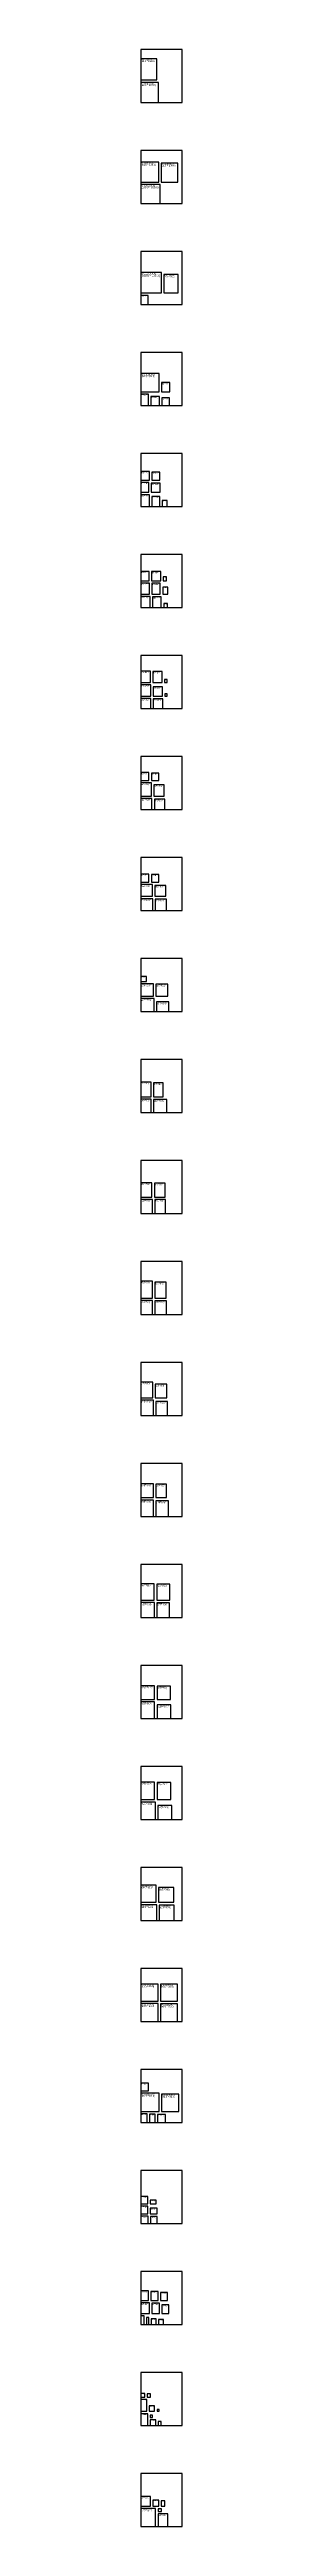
# Model space of a CAD drawing. Extents: x 0 to 8, y 21 to 536.
import ezdxf

# ---------------------------------------------------------------- set-up
doc = ezdxf.new("R2010")
doc.units = 0
doc.styles.get("Standard").update_dxf_attribs({"font": 'arial.ttf'})

msp = doc.modelspace()

# ---------------------------------------------------------------- linework, layer by layer
for points in [[(0, 525, 0), (8.5, 525, 0), (8.5, 536, 0), (0, 536, 0)], [(0, 529.67, 0), (3.31, 529.67, 0), (3.31, 534.08, 0), (0, 534.08, 0)], [(0, 525, 0), (3.62, 525, 0), (3.62, 529.17, 0), (0, 529.17, 0)], [(0, 504, 0), (8.5, 504, 0), (8.5, 515, 0), (0, 515, 0)], [(0, 508.44, 0), (3.7, 508.44, 0), (3.7, 512.61, 0), (0, 512.61, 0)], [(4.2, 508.44, 0), (7.66, 508.44, 0), (7.66, 512.37, 0), (4.2, 512.37, 0)], [(0, 504, 0), (3.94, 504, 0), (3.94, 507.94, 0), (0, 507.94, 0)], [(0, 483, 0), (8.5, 483, 0), (8.5, 494, 0), (0, 494, 0)], [(0, 485.39, 0), (4.25, 485.39, 0), (4.25, 489.64, 0), (0, 489.64, 0)], [(0, 483, 0), (1.5, 483, 0), (1.5, 484.89, 0), (0, 484.89, 0)], [(4.75, 485.39, 0), (7.7, 485.39, 0), (7.7, 489.25, 0), (4.75, 489.25, 0)], [(0, 462, 0), (8.5, 462, 0), (8.5, 473, 0), (0, 473, 0)], [(0, 464.86, 0), (3.78, 464.86, 0), (3.78, 468.64, 0), (0, 468.64, 0)], [(0, 462, 0), (1.57, 462, 0), (1.57, 464.36, 0), (0, 464.36, 0)], [(2.07, 462, 0), (3.81, 462, 0), (3.81, 463.89, 0), (2.07, 463.89, 0)], [(4.28, 464.86, 0), (5.97, 464.86, 0), (5.97, 466.75, 0), (4.28, 466.75, 0)], [(4.31, 462, 0), (5.92, 462, 0), (5.92, 463.61, 0), (4.31, 463.61, 0)], [(0, 441, 0), (8.5, 441, 0), (8.5, 452, 0), (0, 452, 0)], [(0, 446.49, 0), (1.75, 446.49, 0), (1.75, 448.24, 0), (0, 448.24, 0)], [(2.25, 446.49, 0), (3.88, 446.49, 0), (3.88, 448.12, 0), (2.25, 448.12, 0)], [(0, 443.94, 0), (1.61, 443.94, 0), (1.61, 445.99, 0), (0, 445.99, 0)], [(0, 441, 0), (1.73, 441, 0), (1.73, 443.44, 0), (0, 443.44, 0)], [(2.11, 443.94, 0), (4, 443.94, 0), (4, 445.83, 0), (2.11, 445.83, 0)], [(2.23, 441, 0), (3.9, 441, 0), (3.9, 443.07, 0), (2.23, 443.07, 0)], [(4.4, 441, 0), (5.43, 441, 0), (5.43, 442.26, 0), (4.4, 442.26, 0)], [(0, 420, 0), (8.5, 420, 0), (8.5, 431, 0), (0, 431, 0)], [(0, 425.56, 0), (1.69, 425.56, 0), (1.69, 427.49, 0), (0, 427.49, 0)], [(2.19, 425.56, 0), (4.08, 425.56, 0), (4.08, 427.45, 0), (2.19, 427.45, 0)], [(0, 422.78, 0), (1.77, 422.78, 0), (1.77, 425.06, 0), (0, 425.06, 0)], [(2.27, 422.78, 0), (4, 422.78, 0), (4, 425.03, 0), (2.27, 425.03, 0)], [(4.5, 422.78, 0), (5.53, 422.78, 0), (5.53, 424.24, 0), (4.5, 424.24, 0)], [(4.58, 425.56, 0), (5.29, 425.56, 0), (5.29, 426.35, 0), (4.58, 426.35, 0)], [(0, 420, 0), (1.89, 420, 0), (1.89, 422.28, 0), (0, 422.28, 0)], [(2.39, 420, 0), (4.2, 420, 0), (4.2, 422.2, 0), (2.39, 422.2, 0)], [(4.7, 420, 0), (5.49, 420, 0), (5.49, 420.79, 0), (4.7, 420.79, 0)], [(0, 399, 0), (8.5, 399, 0), (8.5, 410, 0), (0, 410, 0)], [(0, 404.41, 0), (1.97, 404.41, 0), (1.97, 406.77, 0), (0, 406.77, 0)], [(0, 401.55, 0), (2.01, 401.55, 0), (2.01, 403.91, 0), (0, 403.91, 0)], [(2.47, 404.41, 0), (4.36, 404.41, 0), (4.36, 406.69, 0), (2.47, 406.69, 0)], [(2.51, 401.55, 0), (4.44, 401.55, 0), (4.44, 403.49, 0), (2.51, 403.49, 0)], [(4.86, 404.41, 0), (5.45, 404.41, 0), (5.45, 405, 0), (4.86, 405, 0)], [(4.94, 401.55, 0), (5.41, 401.55, 0), (5.41, 402.02, 0), (4.94, 402.02, 0)], [(0, 399, 0), (2.05, 399, 0), (2.05, 401.05, 0), (0, 401.05, 0)], [(2.55, 399, 0), (4.55, 399, 0), (4.55, 401.01, 0), (2.55, 401.01, 0)], [(0, 378, 0), (8.5, 378, 0), (8.5, 389, 0), (0, 389, 0)], [(0, 384, 0), (1.65, 384, 0), (1.65, 385.65, 0), (0, 385.65, 0)], [(0, 380.78, 0), (2.16, 380.78, 0), (2.16, 383.5, 0), (0, 383.5, 0)], [(2.15, 384, 0), (3.73, 384, 0), (3.73, 385.57, 0), (2.15, 385.57, 0)], [(2.66, 380.78, 0), (4.79, 380.78, 0), (4.79, 383.14, 0), (2.66, 383.14, 0)], [(0, 378, 0), (2.28, 378, 0), (2.28, 380.28, 0), (0, 380.28, 0)], [(2.78, 378, 0), (4.91, 378, 0), (4.91, 380.12, 0), (2.78, 380.12, 0)], [(0, 357, 0), (8.5, 357, 0), (8.5, 368, 0), (0, 368, 0)], [(0, 362.88, 0), (1.65, 362.88, 0), (1.65, 364.53, 0), (0, 364.53, 0)], [(0, 359.94, 0), (2.36, 359.94, 0), (2.36, 362.38, 0), (0, 362.38, 0)], [(2.15, 362.88, 0), (3.73, 362.88, 0), (3.73, 364.45, 0), (2.15, 364.45, 0)], [(2.86, 359.94, 0), (5.14, 359.94, 0), (5.14, 362.22, 0), (2.86, 362.22, 0)], [(0, 357, 0), (2.44, 357, 0), (2.44, 359.44, 0), (0, 359.44, 0)], [(2.94, 357, 0), (5.3, 357, 0), (5.3, 359.36, 0), (2.94, 359.36, 0)], [(0, 336, 0), (8.5, 336, 0), (8.5, 347, 0), (0, 347, 0)], [(0, 342.25, 0), (1.14, 342.25, 0), (1.14, 343.28, 0), (0, 343.28, 0)], [(0, 339.2, 0), (2.56, 339.2, 0), (2.56, 341.75, 0), (0, 341.75, 0)], [(3.06, 339.2, 0), (5.54, 339.2, 0), (5.54, 341.67, 0), (3.06, 341.67, 0)], [(0, 336, 0), (2.7, 336, 0), (2.7, 338.7, 0), (0, 338.7, 0)], [(3.2, 336, 0), (5.79, 336, 0), (5.79, 337.97, 0), (3.2, 337.97, 0)], [(0, 315, 0), (8.5, 315, 0), (8.5, 326, 0), (0, 326, 0)], [(0, 318.25, 0), (2.09, 318.25, 0), (2.09, 321.32, 0), (0, 321.32, 0)], [(2.59, 318.25, 0), (4.59, 318.25, 0), (4.59, 321.13, 0), (2.59, 321.13, 0)], [(0, 315, 0), (2.12, 315, 0), (2.12, 317.75, 0), (0, 317.75, 0)], [(2.62, 315, 0), (5.34, 315, 0), (5.34, 317.72, 0), (2.62, 317.72, 0)], [(0, 294, 0), (8.5, 294, 0), (8.5, 305, 0), (0, 305, 0)], [(0, 297.41, 0), (2.28, 297.41, 0), (2.28, 300.4, 0), (0, 300.4, 0)], [(2.78, 297.41, 0), (4.99, 297.41, 0), (4.99, 300.28, 0), (2.78, 300.28, 0)], [(0, 294, 0), (2.36, 294, 0), (2.36, 296.91, 0), (0, 296.91, 0)], [(2.86, 294, 0), (5.1, 294, 0), (5.1, 296.87, 0), (2.86, 296.87, 0)], [(0, 273, 0), (8.5, 273, 0), (8.5, 284, 0), (0, 284, 0)], [(0, 276.37, 0), (2.36, 276.37, 0), (2.36, 279.91, 0), (0, 279.91, 0)], [(2.86, 276.37, 0), (5.22, 276.37, 0), (5.22, 279.68, 0), (2.86, 279.68, 0)], [(0, 273, 0), (2.4, 273, 0), (2.4, 275.87, 0), (0, 275.87, 0)], [(2.9, 273, 0), (5.28, 273, 0), (5.28, 275.85, 0), (2.9, 275.85, 0)], [(0, 252, 0), (8.5, 252, 0), (8.5, 263, 0), (0, 263, 0)], [(0, 255.65, 0), (2.44, 255.65, 0), (2.44, 258.95, 0), (0, 258.95, 0)], [(2.94, 255.65, 0), (5.38, 255.65, 0), (5.38, 258.48, 0), (2.94, 258.48, 0)], [(0, 252, 0), (2.56, 252, 0), (2.56, 255.15, 0), (0, 255.15, 0)], [(3.06, 252, 0), (5.5, 252, 0), (5.5, 254.91, 0), (3.06, 254.91, 0)], [(0, 231, 0), (8.5, 231, 0), (8.5, 242, 0), (0, 242, 0)], [(0, 234.92, 0), (2.6, 234.92, 0), (2.6, 237.76, 0), (0, 237.76, 0)], [(3.1, 234.92, 0), (5.26, 234.92, 0), (5.26, 237.72, 0), (3.1, 237.72, 0)], [(0, 231, 0), (2.6, 231, 0), (2.6, 234.42, 0), (0, 234.42, 0)], [(3.1, 231, 0), (5.69, 231, 0), (5.69, 234.23, 0), (3.1, 234.23, 0)], [(0, 210, 0), (8.5, 210, 0), (8.5, 221, 0), (0, 221, 0)], [(0, 213.61, 0), (2.75, 213.61, 0), (2.75, 216.99, 0), (0, 216.99, 0)], [(3.25, 213.61, 0), (5.97, 213.61, 0), (5.97, 216.95, 0), (3.25, 216.95, 0)], [(0, 210, 0), (2.79, 210, 0), (2.79, 213.11, 0), (0, 213.11, 0)], [(3.29, 210, 0), (5.93, 210, 0), (5.93, 213.07, 0), (3.29, 213.07, 0)], [(0, 189, 0), (8.5, 189, 0), (8.5, 200, 0), (0, 200, 0)], [(0, 192.96, 0), (2.83, 192.96, 0), (2.83, 195.8, 0), (0, 195.8, 0)], [(3.33, 192.96, 0), (6.09, 192.96, 0), (6.09, 195.72, 0), (3.33, 195.72, 0)], [(0, 189, 0), (2.83, 189, 0), (2.83, 192.46, 0), (0, 192.46, 0)], [(3.33, 189, 0), (6.17, 189, 0), (6.17, 191.83, 0), (3.33, 191.83, 0)], [(0, 168, 0), (8.5, 168, 0), (8.5, 179, 0), (0, 179, 0)], [(0, 172.12, 0), (2.83, 172.12, 0), (2.83, 175.78, 0), (0, 175.78, 0)], [(3.33, 172.12, 0), (6.17, 172.12, 0), (6.17, 175.7, 0), (3.33, 175.7, 0)], [(0, 168, 0), (2.99, 168, 0), (2.99, 171.62, 0), (0, 171.62, 0)], [(3.49, 168, 0), (6.4, 168, 0), (6.4, 170.91, 0), (3.49, 170.91, 0)], [(0, 147, 0), (8.5, 147, 0), (8.5, 158, 0), (0, 158, 0)], [(0, 150.77, 0), (3.15, 150.77, 0), (3.15, 154.31, 0), (0, 154.31, 0)], [(0, 147, 0), (3.27, 147, 0), (3.27, 150.27, 0), (0, 150.27, 0)], [(3.65, 150.77, 0), (6.8, 150.77, 0), (6.8, 153.84, 0), (3.65, 153.84, 0)], [(3.77, 147, 0), (6.91, 147, 0), (6.91, 150.15, 0), (3.77, 150.15, 0)], [(0, 126, 0), (8.5, 126, 0), (8.5, 137, 0), (0, 137, 0)], [(0, 130.24, 0), (3.54, 130.24, 0), (3.54, 133.78, 0), (0, 133.78, 0)], [(0, 126, 0), (3.56, 126, 0), (3.56, 129.74, 0), (0, 129.74, 0)], [(4.04, 130.24, 0), (7.54, 130.24, 0), (7.54, 133.74, 0), (4.04, 133.74, 0)], [(4.06, 126, 0), (7.6, 126, 0), (7.6, 129.66, 0), (4.06, 129.66, 0)], [(0, 105, 0), (8.5, 105, 0), (8.5, 116, 0), (0, 116, 0)], [(0, 111.59, 0), (1.57, 111.59, 0), (1.57, 113.16, 0), (0, 113.16, 0)], [(0, 107.31, 0), (3.78, 107.31, 0), (3.78, 111.09, 0), (0, 111.09, 0)], [(4.28, 107.31, 0), (7.86, 107.31, 0), (7.86, 110.89, 0), (4.28, 110.89, 0)], [(0, 105, 0), (1.26, 105, 0), (1.26, 106.81, 0), (0, 106.81, 0)], [(1.76, 105, 0), (2.94, 105, 0), (2.94, 106.69, 0), (1.76, 106.69, 0)], [(3.44, 105, 0), (5.11, 105, 0), (5.11, 106.67, 0), (3.44, 106.67, 0)], [(0, 84, 0), (8.5, 84, 0), (8.5, 95, 0), (0, 95, 0)], [(0, 88.07, 0), (1.42, 88.07, 0), (1.42, 89.64, 0), (0, 89.64, 0)], [(0, 86, 0), (1.42, 86, 0), (1.42, 87.57, 0), (0, 87.57, 0)], [(1.92, 88.07, 0), (3.14, 88.07, 0), (3.14, 88.86, 0), (1.92, 88.86, 0)], [(0, 84, 0), (1.46, 84, 0), (1.46, 85.5, 0), (0, 85.5, 0)], [(1.92, 86, 0), (3.33, 86, 0), (3.33, 87.18, 0), (1.92, 87.18, 0)], [(1.96, 84, 0), (3.37, 84, 0), (3.37, 85.42, 0), (1.96, 85.42, 0)], [(0, 63, 0), (8.5, 63, 0), (8.5, 74, 0), (0, 74, 0)], [(0, 67.97, 0), (1.53, 67.97, 0), (1.53, 70.02, 0), (0, 70.02, 0)], [(0, 65.27, 0), (1.73, 65.27, 0), (1.73, 67.47, 0), (0, 67.47, 0)], [(2.03, 67.97, 0), (3.53, 67.97, 0), (3.53, 69.82, 0), (2.03, 69.82, 0)], [(2.23, 65.27, 0), (3.81, 65.27, 0), (3.81, 67.4, 0), (2.23, 67.4, 0)], [(4.03, 67.97, 0), (5.49, 67.97, 0), (5.49, 69.63, 0), (4.03, 69.63, 0)], [(4.31, 65.27, 0), (5.76, 65.27, 0), (5.76, 67.08, 0), (4.31, 67.08, 0)], [(0, 63, 0), (0.63, 63, 0), (0.63, 64.77, 0), (0, 64.77, 0)], [(1.13, 63, 0), (1.64, 63, 0), (1.64, 64.42, 0), (1.13, 64.42, 0)], [(2.14, 63, 0), (3.12, 63, 0), (3.12, 64.18, 0), (2.14, 64.18, 0)], [(3.62, 63, 0), (4.65, 63, 0), (4.65, 64.02, 0), (3.62, 64.02, 0)], [(0, 42, 0), (8.5, 42, 0), (8.5, 53, 0), (0, 53, 0)], [(0, 47.88, 0), (0.79, 47.88, 0), (0.79, 48.67, 0), (0, 48.67, 0)], [(0, 44.94, 0), (1.18, 44.94, 0), (1.18, 47.38, 0), (0, 47.38, 0)], [(1.29, 47.88, 0), (2, 47.88, 0), (2, 48.59, 0), (1.29, 48.59, 0)], [(0, 42, 0), (1.42, 42, 0), (1.42, 44.44, 0), (0, 44.44, 0)], [(1.68, 44.94, 0), (2.82, 44.94, 0), (2.82, 46.08, 0), (1.68, 46.08, 0)], [(1.92, 43.64, 0), (2.39, 43.64, 0), (2.39, 44.11, 0), (1.92, 44.11, 0)], [(1.92, 42, 0), (3.06, 42, 0), (3.06, 43.14, 0), (1.92, 43.14, 0)], [(3.32, 44.94, 0), (3.75, 44.94, 0), (3.75, 45.29, 0), (3.32, 45.29, 0)], [(3.56, 42, 0), (4.15, 42, 0), (4.15, 42.79, 0), (3.56, 42.79, 0)], [(0, 21, 0), (8.5, 21, 0), (8.5, 32, 0), (0, 32, 0)], [(0, 25.24, 0), (1.97, 25.24, 0), (1.97, 27.21, 0), (0, 27.21, 0)], [(2.47, 25.24, 0), (3.69, 25.24, 0), (3.69, 26.46, 0), (2.47, 26.46, 0)], [(4.19, 25.24, 0), (4.94, 25.24, 0), (4.94, 26.3, 0), (4.19, 26.3, 0)], [(0, 21, 0), (3.03, 21, 0), (3.03, 24.74, 0), (0, 24.74, 0)], [(3.53, 24.1, 0), (4.22, 24.1, 0), (4.22, 24.65, 0), (3.53, 24.65, 0)], [(3.53, 21, 0), (5.58, 21, 0), (5.58, 23.6, 0), (3.53, 23.6, 0)]]:
    msp.add_polyline3d(points, close=True)

# ---------------------------------------------------------------- texts
for s, height, p in [('(84.0 * 112.0)', 0.3306, (0, 533.42)), ('B-129(XXX)', 0.331, (0, 533.75)), ('(92.0 * 106.0)', 0.362, (0, 528.45)), ('B-108(XXX)', 0.362, (0, 528.81)), ('(94.0 * 106.0)', 0.3699, (0, 511.87)), ('B-109(XXX)', 0.37, (0, 512.24)), ('(88.0 * 100.0)', 0.3463, (4.2, 511.68)), ('B-113(XXX)', 0.346, (4.2, 512.02)), ('(100.0 * 100.0)', 0.3935, (0, 507.15)), ('B-135(XXX)', 0.394, (0, 507.54)), ('B-112(XXX)', 0.425, (0, 489.21)), ('B-121(XXX)', 0.295, (4.75, 488.95)), ('(38.0 * 48.0)', 0.1495, (0, 484.59)), ('LW-423(XXX)', 0.1495, (0, 484.74)), ('(108.0 * 108.0)', 0.425, (0, 488.79)), ('(75.0 * 98.0)', 0.2951, (4.75, 488.66)), ('R-600(XXX)', 0.378, (0, 468.26)), ('(40.0 * 60.0)', 0.1574, (0, 464.05)), ('LC-221(XXX)', 0.1574, (0, 464.2)), ('(96.0 * 96.0)', 0.3778, (0, 467.88)), ('LW-436(XXX)', 0.1731, (2.07, 463.72)), ('(44.0 * 48.0)', 0.1731, (2.07, 463.54)), ('(43.0 * 48.0)', 0.1692, (4.28, 466.41)), ('LW-421(XXX)', 0.1692, (4.28, 466.58)), ('LW-437(XXX)', 0.1613, (4.31, 463.45)), ('(41.0 * 41.0)', 0.1613, (4.31, 463.29)), ('LW-415(XXX)', 0.1751, (0, 448.06)), ('(44.5 * 44.5)', 0.1751, (0, 447.89)), ('LW-410(XXX)', 0.1633, (2.25, 447.96)), ('(41.0 * 52.0)', 0.1613, (0, 445.66)), ('(44.0 * 62.0)', 0.1731, (0, 443.09)), ('LW-431(XXX)', 0.1613, (0, 445.82)), ('LW-427(XXX)', 0.1731, (0, 443.27)), ('(48.0 * 48.0)', 0.1889, (2.11, 445.45)), ('LW-422(XXX)', 0.1889, (2.11, 445.64)), ('LC-220(XXX)', 0.1672, (2.23, 442.9)), ('(42.5 * 52.5)', 0.1672, (2.23, 442.73)), ('(41.5 * 41.5)', 0.1633, (2.25, 447.79)), ('SW-308(XXX)', 0.1023, (4.4, 442.16)), ('(26.0 * 32.0)', 0.1023, (4.4, 442.05)), ('LC-224(XXX)', 0.1692, (0, 427.32)), ('LC-201(XXX)', 0.1889, (2.19, 427.26)), ('(43.0 * 49.0)', 0.1692, (0, 427.15)), ('LW-426(XXX)', 0.1771, (0, 424.89)), ('(45.0 * 58.0)', 0.1771, (0, 424.71)), ('(48.0 * 48.0)', 0.1889, (2.19, 427.08)), ('LC-232(XXX)', 0.1731, (2.27, 424.85)), ('(44.0 * 57.0)', 0.1731, (2.27, 424.68)), ('LW-435(XXX)', 0.1023, (4.5, 424.14)), ('(26.0 * 37.0)', 0.1023, (4.5, 424.03)), ('SW-301(XXX)', 0.0708, (4.58, 426.28)), ('(18.0 * 20.0)', 0.0708, (4.58, 426.21)), ('LW-428(XXX)', 0.1889, (0, 422.09)), ('(48.0 * 58.0)', 0.1889, (0, 421.9)), ('(46.0 * 56.0)', 0.181, (2.39, 421.84)), ('LW-420(XXX)', 0.181, (2.39, 422.02)), ('SW-307(XXX)', 0.0787, (4.7, 420.71)), ('(20.0 * 20.0)', 0.0787, (4.7, 420.63)), ('LC-218(XXX)', 0.1968, (0, 406.57)), ('(50.0 * 60.0)', 0.1968, (0, 406.37)), ('LC-217(XXX)', 0.2007, (0, 403.71)), ('(51.0 * 60.0)', 0.2007, (0, 403.51)), ('(48.0 * 58.0)', 0.1889, (2.47, 406.31)), ('LC-233(XXX)', 0.1889, (2.47, 406.5)), ('(49.0 * 49.5)', 0.1928, (2.51, 403.11)), ('LW-417(XXX)', 0.1928, (2.51, 403.3)), ('SW-302(XXX)', 0.059, (4.86, 404.94)), ('(15.0 * 15.0)', 0.059, (4.86, 404.88)), ('SW-304(XXX)', 0.0472, (4.94, 401.97)), ('(12.0 * 12.0)', 0.0472, (4.94, 401.92)), ('LW-405(XXX)', 0.2046, (0, 400.84)), ('(52.0 * 52.0)', 0.2046, (0, 400.64)), ('(51.0 * 51.0)', 0.2007, (2.55, 400.61)), ('LW-412(XXX)', 0.2007, (2.55, 400.81)), ('(42.0 * 42.0)', 0.1653, (0, 385.32)), ('LW-432(XXX)', 0.1653, (0, 385.49)), ('LC-229(XXX)', 0.2164, (0, 383.28)), ('(55.0 * 69.0)', 0.2164, (0, 383.06)), ('LW-418(XXX)', 0.1574, (2.15, 385.41)), ('(40.0 * 40.0)', 0.1574, (2.15, 385.26)), ('(54.0 * 60.0)', 0.2125, (2.66, 382.72)), ('LW-419(XXX)', 0.2125, (2.66, 382.93)), ('(58.0 * 58.0)', 0.2282, (0, 379.83)), ('LW-433(XXX)', 0.2282, (0, 380.05)), ('(54.0 * 54.0)', 0.2125, (2.78, 379.7)), ('LW-434(XXX)', 0.2125, (2.78, 379.91)), ('(42.0 * 42.0)', 0.1653, (0, 364.2)), ('LW-424(XXX)', 0.1653, (0, 364.37)), ('(60.0 * 62.0)', 0.2361, (0, 361.91)), ('B-116(XXX)', 0.236, (0, 362.14)), ('LW-408(XXX)', 0.1574, (2.15, 364.3)), ('(40.0 * 40.0)', 0.1574, (2.15, 364.14)), ('(58.0 * 58.0)', 0.2282, (2.86, 361.77)), ('LW-425(XXX)', 0.2282, (2.86, 361.99)), ('(62.0 * 62.0)', 0.244, (0, 358.95)), ('LC-219(XXX)', 0.244, (0, 359.2)), ('(60.0 * 60.0)', 0.2361, (2.94, 358.89)), ('LC-231(XXX)', 0.2361, (2.94, 359.12)), ('SW-305(XXX)', 0.1141, (0, 343.16)), ('(29.0 * 26.0)', 0.1141, (0, 343.05)), ('(65.0 * 65.0)', 0.2558, (0, 341.24)), ('LW-402(XXX)', 0.2558, (0, 341.5)), ('(63.0 * 63.0)', 0.2479, (3.06, 341.18)), ('LW-407(XXX)', 0.2479, (3.06, 341.43)), ('(68.5 * 68.5)', 0.2696, (0, 338.16)), ('LC-230(XXX)', 0.2696, (0, 338.43)), ('(66.0 * 50.0)', 0.2597, (3.2, 337.45)), ('LW-430(XXX)', 0.2597, (3.2, 337.71)), ('B-128(XXX)', 0.209, (0, 321.12)), ('(53.0 * 78.0)', 0.2086, (0, 320.91)), ('(51.0 * 73.0)', 0.2007, (2.59, 320.73)), ('LC-203(XXX)', 0.2007, (2.59, 320.93)), ('LC-234(XXX)', 0.2125, (0, 317.54)), ('(54.0 * 70.0)', 0.2125, (0, 317.33)), ('(69.0 * 69.0)', 0.2715, (2.62, 317.17)), ('LW-413(XXX)', 0.2715, (2.62, 317.44)), ('(58.0 * 76.0)', 0.2282, (0, 299.95)), ('LC-228(XXX)', 0.2282, (0, 300.17)), ('(56.0 * 73.0)', 0.2204, (2.78, 299.84)), ('LC-222(XXX)', 0.2204, (2.78, 300.06)), ('(60.0 * 74.0)', 0.2361, (0, 296.44)), ('LC-226(XXX)', 0.2361, (0, 296.68)), ('(57.0 * 73.0)', 0.2243, (2.86, 296.42)), ('LC-223(XXX)', 0.2243, (2.86, 296.65)), ('(60.0 * 90.0)', 0.2361, (0, 279.44)), ('B-131(XXX)', 0.236, (0, 279.68)), ('(60.0 * 84.0)', 0.2361, (2.86, 279.21)), ('LC-202(XXX)', 0.2361, (2.86, 279.44)), ('(61.0 * 73.0)', 0.24, (0, 275.39)), ('LC-225(XXX)', 0.24, (0, 275.63)), ('(60.5 * 72.5)', 0.2381, (2.9, 275.38)), ('LW-414(XXX)', 0.2381, (2.9, 275.61)), ('(62.0 * 84.0)', 0.244, (0, 258.47)), ('B-123(XXX)', 0.244, (0, 258.71)), ('(62.0 * 72.0)', 0.244, (2.94, 257.99)), ('B-126(XXX)', 0.244, (2.94, 258.24)), ('(65.0 * 80.0)', 0.2558, (0, 254.64)), ('LW-401(XXX)', 0.2558, (0, 254.89)), ('(62.0 * 74.0)', 0.244, (3.06, 254.42)), ('LW-406(XXX)', 0.244, (3.06, 254.67)), ('(66.0 * 72.0)', 0.2597, (0, 237.24)), ('B-134(XXX)', 0.26, (0, 237.5)), ('LC-216(XXX)', 0.2164, (3.1, 237.5)), ('(55.0 * 71.0)', 0.2164, (3.1, 237.28)), ('(66.0 * 87.0)', 0.2597, (0, 233.9)), ('B-120(XXX)', 0.26, (0, 234.16)), ('(66.0 * 82.0)', 0.2597, (3.1, 233.71)), ('B-114(XXX)', 0.26, (3.1, 233.97)), ('(70.0 * 86.0)', 0.2755, (0, 216.44)), ('B-125(XXX)', 0.275, (0, 216.72)), ('(69.0 * 85.0)', 0.2715, (3.25, 216.41)), ('B-117(XXX)', 0.272, (3.25, 216.68)), ('(71.0 * 79.0)', 0.2794, (0, 212.55)), ('B-106(XXX)', 0.279, (0, 212.83)), ('B-111(XXX)', 0.264, (3.29, 212.81)), ('(67.0 * 78.0)', 0.2637, (3.29, 212.54)), ('LW-411(XXX)', 0.2833, (0, 195.51)), ('B-104(XXX)', 0.275, (3.33, 195.44)), ('(72.0 * 72.0)', 0.2833, (0, 195.23)), ('(72.0 * 88.0)', 0.2833, (0, 191.9)), ('B-110(XXX)', 0.283, (0, 192.18)), ('(70.0 * 70.0)', 0.2755, (3.33, 195.17)), ('(72.0 * 72.0)', 0.2833, (3.33, 191.27)), ('LC-227(XXX)', 0.2833, (3.33, 191.55)), ('(72.0 * 93.0)', 0.2833, (0, 175.21)), ('B-105(XXX)', 0.283, (0, 175.5)), ('(72.0 * 91.0)', 0.2833, (3.33, 175.13)), ('B-122(XXX)', 0.283, (3.33, 175.42)), ('B-127(XXX)', 0.299, (0, 171.32)), ('(76.0 * 92.0)', 0.2991, (0, 171.02)), ('B-115(XXX)', 0.291, (3.49, 170.62)), ('(74.0 * 74.0)', 0.2912, (3.49, 170.33)), ('(80.0 * 90.0)', 0.3148, (0, 153.68)), ('(83.0 * 83.0)', 0.3266, (0, 149.61)), ('B-132(XXX)', 0.315, (0, 153.99)), ('B-102(XXX)', 0.327, (0, 149.94)), ('B-107(XXX)', 0.315, (3.65, 153.52)), ('(80.0 * 78.0)', 0.3148, (3.65, 153.21)), ('(80.0 * 80.0)', 0.3148, (3.77, 149.52)), ('B-124(XXX)', 0.315, (3.77, 149.83)), ('(90.0 * 90.0)', 0.3542, (0, 133.07)), ('(90.5 * 95.0)', 0.3561, (0, 129.03)), ('B-119(XXX)', 0.354, (0, 133.43)), ('B-130(XXX)', 0.356, (0, 129.38)), ('(89.0 * 89.0)', 0.3502, (4.04, 133.04)), ('B-101(XXX)', 0.35, (4.04, 133.39)), ('(90.0 * 93.0)', 0.3542, (4.06, 128.95)), ('B-133(XXX)', 0.354, (4.06, 129.31)), ('(40.0 * 40.0)', 0.1574, (0, 112.85)), ('LW-403(XXX)', 0.1574, (0, 113)), ('(96.0 * 96.0)', 0.3778, (0, 110.33)), ('B-118(XXX)', 0.378, (0, 110.71)), ('(91.0 * 91.0)', 0.3581, (4.28, 110.18)), ('B-103(XXX)', 0.358, (4.28, 110.53)), ('LC-209(XXX)', 0.1259, (0, 106.68)), ('(32.0 * 46.0)', 0.1259, (0, 106.56)), ('LC-213(XXX)', 0.1181, (1.76, 106.57)), ('(30.0 * 43.0)', 0.1181, (1.76, 106.46)), ('(42.5 * 42.5)', 0.1672, (3.44, 106.34)), ('LW-416(XXX)', 0.1672, (3.44, 106.51)), ('(36.0 * 40.0)', 0.1417, (0, 89.36)), ('LC-206(XXX)', 0.1417, (0, 89.5)), ('LC-205(XXX)', 0.1417, (0, 87.43)), ('SW-306(XXX)', 0.122, (1.92, 88.73)), ('(31.0 * 20.0)', 0.122, (1.92, 88.61)), ('(36.0 * 40.0)', 0.1417, (0, 87.29)), ('(37.0 * 38.0)', 0.1456, (0, 85.2)), ('LC-211(XXX)', 0.1456, (0, 85.35)), ('LW-409(XXX)', 0.1417, (1.92, 87.03)), ('(36.0 * 30.0)', 0.1417, (1.92, 86.89)), ('LW-404(XXX)', 0.1417, (1.96, 85.28)), ('(36.0 * 36.0)', 0.1417, (1.96, 85.13)), ('(39.0 * 52.0)', 0.1535, (0, 69.71)), ('(44.0 * 56.0)', 0.1731, (0, 67.13)), ('LC-207(XXX)', 0.1535, (0, 69.87)), ('LC-210(XXX)', 0.1731, (0, 67.3)), ('LC-204(XXX)', 0.1495, (2.03, 69.67)), ('(38.0 * 47.0)', 0.1495, (2.03, 69.53)), ('LC-208(XXX)', 0.1574, (2.23, 67.24)), ('(40.0 * 54.0)', 0.1574, (2.23, 67.08)), ('(37.0 * 42.0)', 0.1456, (4.03, 69.34)), ('LC-212(XXX)', 0.1456, (4.03, 69.48)), ('LC-214(XXX)', 0.1456, (4.31, 66.94)), ('C-509(XXX)', 0.063, (0, 64.71)), ('(16.0 * 45.0)', 0.063, (0, 64.64)), ('C-516(XXX)', 0.0512, (1.13, 64.37)), ('(13.0 * 36.0)', 0.0512, (1.13, 64.31)), ('LC-215(XXX)', 0.0984, (2.14, 64.08)), ('(25.0 * 30.0)', 0.0984, (2.14, 63.98)), ('SW-303(XXX)', 0.1023, (3.62, 63.92)), ('(26.0 * 26.0)', 0.1023, (3.62, 63.82)), ('(37.0 * 46.0)', 0.1456, (4.31, 66.79)), ('C-513(XXX)', 0.0787, (0, 48.59)), ('(20.0 * 20.0)', 0.0787, (0, 48.51)), ('C-512(XXX)', 0.118, (0, 47.26)), ('(30.0 * 62.0)', 0.1181, (0, 47.14)), ('(18.0 * 18.0)', 0.0708, (1.29, 48.45)), ('LW-429(XXX)', 0.0708, (1.29, 48.52)), ('C-515(XXX)', 0.142, (0, 44.3)), ('(36.0 * 62.0)', 0.1417, (0, 44.16)), ('C-508(XXX)', 0.114, (1.68, 45.97)), ('(29.0 * 29.0)', 0.1141, (1.68, 45.85)), ('C-511(XXX)', 0.0472, (1.92, 44.07)), ('(12.0 * 12.0)', 0.0472, (1.92, 44.02)), ('C-507(XXX)', 0.114, (1.92, 43.03)), ('(29.0 * 29.0)', 0.1141, (1.92, 42.91)), ('C-506(XXX)', 0.0433, (3.32, 45.25)), ('(11.0 * 9.0)', 0.0433, (3.32, 45.21)), ('C-505(XXX)', 0.059, (3.56, 42.73)), ('(15.0 * 20.0)', 0.059, (3.56, 42.67)), ('C-510(XXX)', 0.197, (0, 27.01)), ('(50.0 * 50.0)', 0.1968, (0, 26.81)), ('C-502(XXX)', 0.122, (2.47, 26.34)), ('(31.0 * 31.0)', 0.122, (2.47, 26.21)), ('C-514(XXX)', 0.0748, (4.19, 26.23)), ('(19.0 * 27.0)', 0.0748, (4.19, 26.15)), ('C-501(XXX)', 0.303, (0, 24.44)), ('(77.0 * 95.0)', 0.303, (0, 24.13)), ('C-504(XXX)', 0.0689, (3.53, 24.58)), ('(17.5 * 14.0)', 0.0689, (3.53, 24.51)), ('C-503(XXX)', 0.205, (3.53, 23.39)), ('(52.0 * 66.0)', 0.2046, (3.53, 23.19))]:
    msp.add_text(s, height=height).set_placement(p)

doc.saveas('drawing.dxf')
